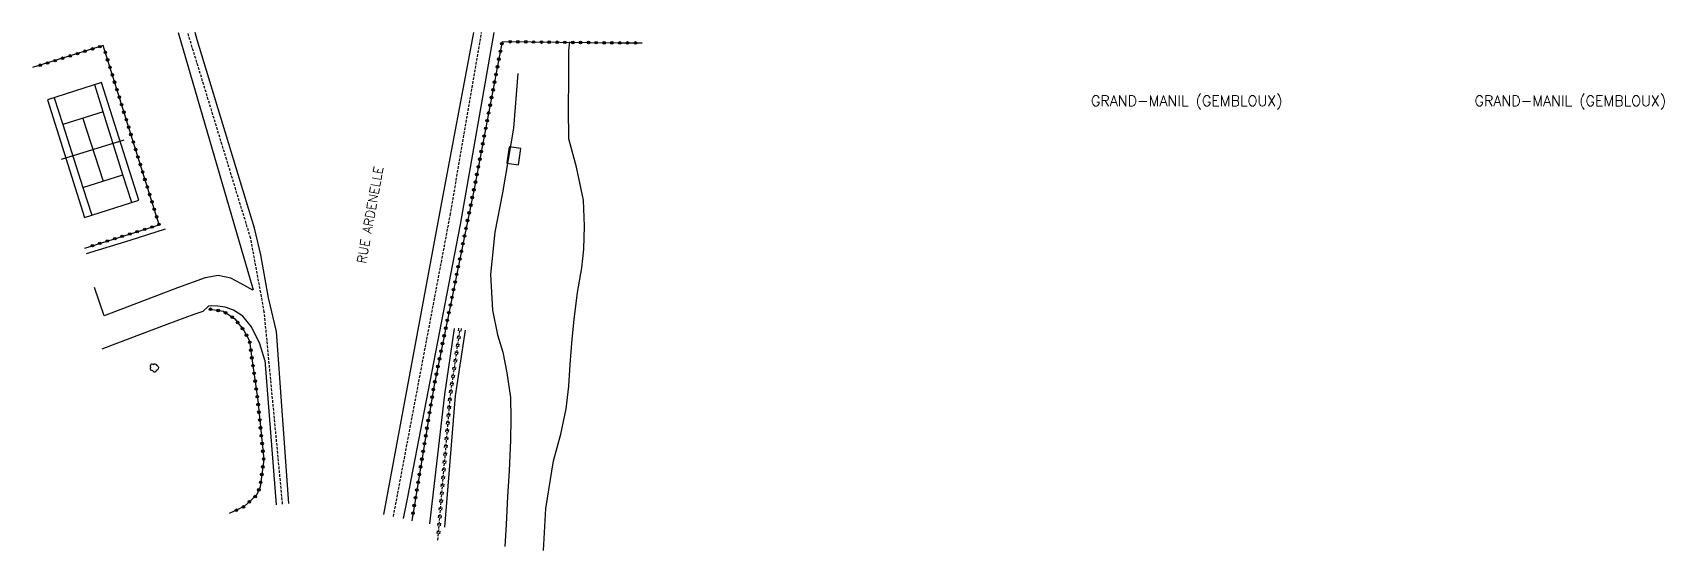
# Model space of a CAD drawing. Header units: millimetres. Extents: x 168000 to 168934, y 138000 to 139000.
# Drawn here: x 168241.3 to 168553.9, y 138900.9 to 139000 of the extents above; entities that cross this region are included whole.
import ezdxf
from ezdxf.enums import TextEntityAlignment as Align

# ---------------------------------------------------------------- set-up
doc = ezdxf.new("R2010")
doc.units = ezdxf.units.MM
doc.linetypes.add('DASHED', pattern=[0.75, 0.5, -0.25])
doc.layers.get('0').update_dxf_attribs({"linetype": 'CONTINUOUS'})
for name, color, linetype in [('W0001', 6, 'DASHED'), ('W0008', 7, 'CONTINUOUS'), ('W0017', 7, 'CONTINUOUS'), ('W0104', 1, 'CONTINUOUS'), ('W0211', 2, 'CONTINUOUS'), ('W0214', 2, 'CONTINUOUS'), ('W0220', 5, 'DASHED'), ('W0300', 7, 'CONTINUOUS'), ('W0323', 7, 'CONTINUOUS'), ('W0333', 7, 'CONTINUOUS'), ('W0980', 7, 'CONTINUOUS'), ('W0989', 7, 'CONTINUOUS')]:
    doc.layers.add(name, color=color, linetype=linetype)
doc.styles.get("Standard").update_dxf_attribs({"font": 'romans.shx', "width": 0.85})

msp = doc.modelspace()

# ---------------------------------------------------------------- texts
at = {"layer": 'W0980'}
for p in [(168462.38, 138986.81), (168535.85, 138986.81)]:
    msp.add_text('GRAND-MANIL (GEMBLOUX)', height=2, dxfattribs=at).set_placement(p, align=Align.MIDDLE)
at = {"layer": 'W0989'}
msp.add_text('RUE ARDENELLE', height=1.75, rotation=79.7265, dxfattribs=at).set_placement((168305.15, 138955.7))

# ---------------------------------------------------------------- blocks, each defined once
blk = doc.blocks.new('T300')
for p, q in [((-0.8, 0.51), (-0.86, 0.34)), ((-0.86, 0.34), (-0.86, 0.17)), ((-0.86, 0.17), (-0.74, 0.06)), ((-0.69, 0.63), (-0.8, 0.51)), ((-0.8, -0.06), (-0.74, 0.06)), ((-0.74, 0.06), (-0.69, 0.11)), ((-0.57, 0.69), (-0.69, 0.63)), ((-0.46, 0.69), (-0.57, 0.69)), ((-0.29, 0.63), (-0.46, 0.69)), ((-0.29, 0.63), (-0.17, 0.74)), ((-0.23, 0.57), (-0.29, 0.63)), ((-0.17, 0.74), (-0.06, 0.8)), ((-0.06, 0.8), (0.06, 0.8)), ((0.06, 0.8), (0.23, 0.74)), ((0.23, 0.74), (0.34, 0.63)), ((0.34, 0.63), (0.4, 0.51)), ((0.46, 0.46), (0.34, 0.46)), ((0.4, 0.51), (0.4, 0.46)), ((0.57, 0.4), (0.46, 0.46)), ((0.57, 0.4), (0.69, 0.29)), ((0.69, 0.29), (0.74, 0.17)), ((0.74, 0.06), (0.69, -0.17)), ((0.74, 0.17), (0.74, 0.06)), ((-0.8, -0.17), (-0.8, -0.06)), ((-0.8, -0.23), (-0.8, -0.17)), ((-0.74, -0.34), (-0.8, -0.23)), ((-0.69, -0.4), (-0.74, -0.34)), ((-0.51, -0.46), (-0.69, -0.4)), ((-0.4, -0.46), (-0.51, -0.46)), ((-0.4, -0.46), (-0.34, -0.46)), ((-0.34, -0.46), (-0.34, -0.4)), ((-0.34, -0.51), (-0.34, -0.46)), ((-0.29, -0.63), (-0.34, -0.51)), ((-0.17, -0.74), (-0.29, -0.63)), ((-0.06, -0.8), (-0.17, -0.74)), ((0.06, -0.8), (-0.06, -0.8)), ((0.17, -0.74), (0.06, -0.8)), ((0.23, -0.69), (0.17, -0.74)), ((0.29, -0.46), (0.23, -0.46)), ((0.29, -0.63), (0.23, -0.69)), ((0.46, -0.4), (0.29, -0.46)), ((0.34, -0.51), (0.29, -0.63)), ((0.34, -0.51), (0.34, -0.46)), ((0.57, -0.34), (0.46, -0.4)), ((0.63, -0.29), (0.57, -0.34)), ((0.69, -0.17), (0.63, -0.29))]:
    blk.add_line(p, q)
blk = doc.blocks.new('t323o')
at = {"color": 0, "linetype": 'Continuous'}
for radius in [0.25, 0.15]:
    blk.add_circle((0, 0), radius, dxfattribs=at)
blk = doc.blocks.new('t220o')
at = {"color": 0, "linetype": 'Continuous'}
for p, q in [((-0.25, 0.25), (0.25, 0.25)), ((-0.25, -0.25), (0.25, -0.25))]:
    blk.add_line(p, q, dxfattribs=at)

# ---------------------------------------------------------------- linework, layer by layer
at = {"layer": 'W0001'}
for points in [[(168289.22, 138909.73), (168285.72, 138946.5), (168283.12, 138960.61), (168271.06, 139000)], [(168310.45, 138907.38), (168321.33, 138965.07), (168327.33, 139000)]]:
    msp.add_lwpolyline(points, dxfattribs=at)
at = {"layer": 'W0008'}
for points in [[(168269.2, 139000), (168283.56, 138950.77)], [(168272.87, 138998.6), (168272.45, 139000)], [(168325.78, 139000), (168319.44, 138966.44), (168308.54, 138907.78)], [(168313.14, 138910.72), (168323.3, 138963.3), (168329.74, 139000)], [(168283.86, 138962.59), (168272.87, 138998.6)], [(168290.42, 138909.84), (168290.42, 138909.84), (168288.03, 138942.78), (168286.53, 138949.23), (168285.08, 138957.47), (168283.86, 138962.59)], [(168283.49, 138950.7), (168281.21, 138951.97), (168279.29, 138952.98), (168276.89, 138953.52), (168274.39, 138953.05), (168269.11, 138951.14)], [(168275.05, 138947.61), (168273.95, 138946.63), (168272.23, 138946.01), (168267.05, 138944.1)], [(168285.84, 138937.31), (168284.86, 138940.42), (168283.29, 138943.71), (168281.62, 138945.72), (168279.81, 138946.87), (168278.21, 138947.46), (168276.84, 138947.66), (168275.57, 138947.71), (168275.05, 138947.61)], [(168285.84, 138937.31), (168288.01, 138909.62)], [(168312.36, 138906.98), (168313.14, 138910.72)]]:
    msp.add_lwpolyline(points, dxfattribs=at)
at = {"layer": 'W0017'}
for points in [[(168251.66, 138957.72), (168260.04, 138960.29), (168266.78, 138962.42)], [(168269.11, 138951.14), (168255.06, 138945.77), (168253.19, 138951.23)], [(168267.05, 138944.1), (168257.07, 138940.35), (168254.58, 138939.39)]]:
    msp.add_lwpolyline(points, dxfattribs=at)
at = {"layer": 'W0104'}
msp.add_lwpolyline([(168332.64, 138978.12), (168332.17, 138975), (168334.41, 138974.67), (168334.87, 138977.79), (168332.64, 138978.12)], close=True, dxfattribs=at)
at = {"layer": 'W0211'}
for points in [[(168339.2, 138900.89), (168339.66, 138908.88), (168341.13, 138918.05), (168342.48, 138923.15), (168343.53, 138928.01), (168344.05, 138932.35), (168344.27, 138936.45), (168344.68, 138941.3), (168345.05, 138945.08), (168345.69, 138950.28), (168346.55, 138954.99), (168346.89, 138958.52), (168347.06, 138962.96), (168346.84, 138967.96), (168345.49, 138974.22), (168344.05, 138979.69), (168344, 138985.48), (168344.02, 138991.19), (168344.05, 138996.59), (168344.24, 138998.21)], [(168322.08, 138943.34), (168320.21, 138930.7), (168317.33, 138905.94)], [(168320.29, 138905.31), (168322.36, 138930.44), (168324.22, 138943.02)]]:
    msp.add_lwpolyline(points, dxfattribs=at)
at = {"layer": 'W0214'}
msp.add_lwpolyline([(168334.26, 138992.15), (168333.45, 138981.7), (168331.34, 138969.31), (168329.87, 138961.81), (168329.06, 138953.71), (168329.4, 138946.85), (168330.36, 138942.16), (168331.41, 138938.8), (168332.17, 138934.88), (168332.86, 138930.12), (168332.91, 138926.12), (168332.89, 138922), (168332.62, 138916.11), (168332.3, 138911.18), (168332.03, 138905.86), (168331.81, 138901.61)], dxfattribs=at)
at = {"layer": 'W0220'}
msp.add_lwpolyline([(168318.97, 138902.86), (168321.36, 138930.56), (168323.22, 138943.17)], dxfattribs=at)
at = {"layer": 'W0323'}
for points in [[(168254.86, 138997.52), (168241.35, 138993.3)], [(168251.35, 138958.77), (168265.58, 138963.21), (168254.86, 138997.52)], [(168331.29, 138998.28), (168326.02, 138970.71), (168318.17, 138932.18), (168313.95, 138906.52)], [(168331.29, 138998.28), (168353.37, 138998.03), (168358.09, 138998.02)], [(168275.37, 138947.04), (168277.9, 138946.65), (168280.08, 138945.2), (168281.82, 138943), (168282.87, 138941.03), (168283.29, 138938.09), (168284.47, 138929.58), (168285.6, 138918.27), (168284.91, 138913.05), (168284.25, 138911.43), (168281.87, 138909.27), (168279, 138907.92)]]:
    msp.add_lwpolyline(points, dxfattribs=at)
at = {"layer": 'W0333'}
for points in [[(168244.17, 138987.14), (168251.31, 138964.63), (168261.68, 138967.92), (168254.55, 138990.43), (168244.17, 138987.14)], [(168247.14, 138982.39), (168250.94, 138970.34), (168258.64, 138972.78), (168254.84, 138984.82), (168247.14, 138982.39)]]:
    msp.add_lwpolyline(points, close=True, dxfattribs=at)
for points in [[(168245.45, 138987.55), (168247.14, 138982.39)], [(168254.84, 138984.82), (168253.23, 138990.02)], [(168250.96, 138983.59), (168254.86, 138971.58)], [(168246.87, 138975.81), (168258.89, 138979.49)], [(168260.37, 138967.5), (168258.64, 138972.78)], [(168250.94, 138970.34), (168252.67, 138965.06)]]:
    msp.add_lwpolyline(points, dxfattribs=at)

# ---------------------------------------------------------------- block references
at = {"layer": 'W0220'}
for p, rotation in [((168323.21, 138943.12), 81.5891890426309), ((168322.78, 138940.15), 81.5891890426309), ((168323, 138941.64), 81.5891890426309), ((168322.34, 138937.19), 81.5891890426309), ((168322.56, 138938.67), 81.5891890426309), ((168321.9, 138934.22), 81.5891890426309), ((168322.12, 138935.7), 81.5891890426309), ((168321.46, 138931.25), 81.5891890426309), ((168321.68, 138932.73), 81.5891890426309), ((168321.16, 138928.27), 85.07781031397319), ((168321.29, 138929.76), 85.07781031397319), ((168320.9, 138925.28), 85.07781031397319), ((168321.03, 138926.77), 85.07781031397319), ((168320.65, 138922.29), 85.07781031397319), ((168320.77, 138923.78), 85.07781031397319), ((168320.39, 138919.3), 85.07781031397319), ((168320.52, 138920.79), 85.07781031397319), ((168320, 138914.82), 85.07781031397319), ((168320.13, 138916.31), 85.07781031397319), ((168320.26, 138917.8), 85.07781031397319), ((168319.74, 138911.83), 85.07781031397319), ((168319.87, 138913.32), 85.07781031397319), ((168319.49, 138908.84), 85.07781031397319), ((168319.62, 138910.33), 85.07781031397319), ((168319.23, 138905.85), 85.07781031397319), ((168319.36, 138907.34), 85.07781031397319), ((168319.1, 138904.35), 85.07781031397319)]:
    msp.add_blockref('t220o', p, dxfattribs=dict(at, rotation=rotation))
at = {"layer": 'W0300'}
msp.add_blockref('T300', (168264.7, 138935.81), dxfattribs=at)
at = {"layer": 'W0323'}
for p, rotation in [((168249.94, 138995.98), 197.3381090243975), ((168251.37, 138996.43), 197.3381090243975), ((168252.8, 138996.88), 197.3381090243975), ((168254.23, 138997.32), 197.3381090243975), ((168255.27, 138996.24), 107.3380915735407), ((168330.93, 138996.41), 259.1712043317139), ((168331.22, 138997.89), 259.1712043317139), ((168332.79, 138998.26), 359.3634051552457), ((168334.29, 138998.25), 359.3634051552457), ((168335.79, 138998.23), 359.3634051552457), ((168337.29, 138998.21), 359.3634051552457), ((168338.79, 138998.2), 359.3634051552457), ((168340.29, 138998.18), 359.3634051552457), ((168341.79, 138998.16), 359.3634051552457), ((168343.29, 138998.15), 359.3634051552457), ((168344.79, 138998.13), 359.3634051552457), ((168346.29, 138998.11), 359.3634051552457), ((168347.79, 138998.1), 359.3634051552457), ((168349.29, 138998.08), 359.3634051552457), ((168350.79, 138998.06), 359.3634051552457), ((168352.29, 138998.05), 359.3634051552457), ((168353.79, 138998.03), 359.8412873152255), ((168355.29, 138998.03), 359.8412873152255), ((168356.79, 138998.03), 359.8412873152255), ((168242.78, 138993.75), 197.3381090243975), ((168244.21, 138994.19), 197.3381090243975), ((168245.64, 138994.64), 197.3381090243975), ((168247.08, 138995.09), 197.3381090243975), ((168248.51, 138995.54), 197.3381090243975), ((168255.71, 138994.81), 107.3380915735407), ((168256.16, 138993.37), 107.3380915735407), ((168330.37, 138993.47), 259.1712043317139), ((168330.65, 138994.94), 259.1712043317139), ((168256.61, 138991.94), 107.3380915735407), ((168257.05, 138990.51), 107.3380915735407), ((168329.81, 138990.52), 259.1712043317139), ((168330.09, 138991.99), 259.1712043317139), ((168257.5, 138989.08), 107.3380915735407), ((168257.95, 138987.65), 107.3380915735407), ((168329.24, 138987.57), 259.1712043317139), ((168329.53, 138989.05), 259.1712043317139), ((168258.39, 138986.21), 107.3380915735407), ((168258.84, 138984.78), 107.3380915735407), ((168328.68, 138984.63), 259.1712043317139), ((168328.96, 138986.1), 259.1712043317139), ((168259.29, 138983.35), 107.3380915735407), ((168259.74, 138981.92), 107.3380915735407), ((168260.18, 138980.49), 107.3380915735407), ((168328.12, 138981.68), 259.1712043317139), ((168328.4, 138983.15), 259.1712043317139), ((168260.63, 138979.06), 107.3380915735407), ((168261.08, 138977.62), 107.3380915735407), ((168327.27, 138977.26), 259.1712043317139), ((168327.55, 138978.73), 259.1712043317139), ((168327.83, 138980.21), 259.1712043317139), ((168261.52, 138976.19), 107.3380915735407), ((168261.97, 138974.76), 107.3380915735407), ((168326.71, 138974.31), 259.1712043317139), ((168326.99, 138975.79), 259.1712043317139), ((168262.42, 138973.33), 107.3380915735407), ((168262.86, 138971.9), 107.3380915735407), ((168326.14, 138971.37), 259.1712043317139), ((168326.43, 138972.84), 259.1712043317139), ((168263.31, 138970.46), 107.3380915735407), ((168263.76, 138969.03), 107.3380915735407), ((168325.55, 138968.43), 258.486817687859), ((168325.85, 138969.9), 258.486817687859), ((168264.21, 138967.6), 107.3380915735407), ((168264.65, 138966.17), 107.3380915735407), ((168265.1, 138964.74), 107.3380915735407), ((168324.95, 138965.49), 258.486817687859), ((168325.25, 138966.96), 258.486817687859), ((168261.38, 138961.9), 17.33811052728415), ((168262.81, 138962.34), 17.33811052728415), ((168264.24, 138962.79), 17.33811052728415), ((168265.55, 138963.3), 107.3380915735407), ((168324.35, 138962.55), 258.486817687859), ((168324.65, 138964.02), 258.486817687859), ((168252.79, 138959.22), 17.33811052728415), ((168254.22, 138959.66), 17.33811052728415), ((168255.65, 138960.11), 17.33811052728415), ((168257.08, 138960.56), 17.33811052728415), ((168258.51, 138961), 17.33811052728415), ((168259.95, 138961.45), 17.33811052728415), ((168323.76, 138959.61), 258.486817687859), ((168324.06, 138961.08), 258.486817687859), ((168323.16, 138956.67), 258.486817687859), ((168323.46, 138958.14), 258.486817687859), ((168322.26, 138952.26), 258.486817687859), ((168322.56, 138953.73), 258.486817687859), ((168322.86, 138955.2), 258.486817687859), ((168321.66, 138949.32), 258.486817687859), ((168321.96, 138950.79), 258.486817687859), ((168275.41, 138947.04), 351.1702439358128), ((168276.9, 138946.81), 351.1702439358128), ((168278.3, 138946.38), 326.4587453817676), ((168321.06, 138946.38), 258.486817687859), ((168321.36, 138947.85), 258.486817687859), ((168279.55, 138945.55), 326.4587453817676), ((168280.62, 138944.52), 308.269527975434), ((168281.55, 138943.34), 308.269527975434), ((168320.46, 138943.44), 258.486817687859), ((168320.76, 138944.91), 258.486817687859), ((168282.32, 138942.07), 298.2580194197179), ((168282.92, 138940.71), 278.0632547542534), ((168319.86, 138940.5), 258.486817687859), ((168320.16, 138941.97), 258.486817687859), ((168283.13, 138939.22), 278.0632547542534), ((168283.34, 138937.74), 277.8756595382314), ((168319.27, 138937.56), 258.486817687859), ((168319.56, 138939.03), 258.486817687859), ((168283.55, 138936.25), 277.8756595382314), ((168283.75, 138934.77), 277.8756595382314), ((168318.67, 138934.62), 258.486817687859), ((168318.97, 138936.09), 258.486817687859), ((168283.96, 138933.28), 277.8756595382314), ((168284.16, 138931.79), 277.8756595382314), ((168318.09, 138931.68), 260.6635892842786), ((168318.37, 138933.15), 258.486817687859), ((168284.37, 138930.31), 277.8756595382314), ((168284.54, 138928.82), 275.698287920346), ((168284.69, 138927.33), 275.698287920346), ((168317.36, 138927.24), 260.6635892842786), ((168317.6, 138928.72), 260.6635892842786), ((168317.84, 138930.2), 260.6635892842786), ((168284.84, 138925.83), 275.698287920346), ((168284.99, 138924.34), 275.698287920346), ((168316.87, 138924.28), 260.6635892842786), ((168317.11, 138925.76), 260.6635892842786), ((168285.14, 138922.85), 275.698287920346), ((168285.29, 138921.36), 275.698287920346), ((168316.38, 138921.32), 260.6635892842786), ((168316.63, 138922.8), 260.6635892842786), ((168285.44, 138919.86), 275.698287920346), ((168285.59, 138918.37), 275.698287920346), ((168315.9, 138918.36), 260.6635892842786), ((168316.14, 138919.84), 260.6635892842786), ((168285.22, 138915.4), 262.5111030248659), ((168285.41, 138916.88), 262.5111030248659), ((168315.41, 138915.4), 260.6635892842786), ((168315.65, 138916.88), 260.6635892842786), ((168284.67, 138912.46), 247.7509791028581), ((168285.02, 138913.91), 262.5111030248659), ((168314.92, 138912.44), 260.6635892842786), ((168315.17, 138913.92), 260.6635892842786), ((168280.36, 138908.56), 205.1775355701809), ((168281.71, 138909.2), 205.1775355701809), ((168282.85, 138910.16), 222.2148387516242), ((168283.96, 138911.17), 222.2148387516242), ((168314.44, 138909.48), 260.6635892842786), ((168314.68, 138910.96), 260.6635892842786), ((168314.19, 138908), 260.6635892842786)]:
    msp.add_blockref('t323o', p, dxfattribs=dict(at, rotation=rotation))

msp.set_redraw_order([(e.dxf.handle, doc.entitydb.next_handle()) for e in msp.query("TEXT MTEXT ATTDEF DIMENSION ARC_DIMENSION")])  # texts and dimensions are drawn at this point

doc.saveas('drawing.dxf')
